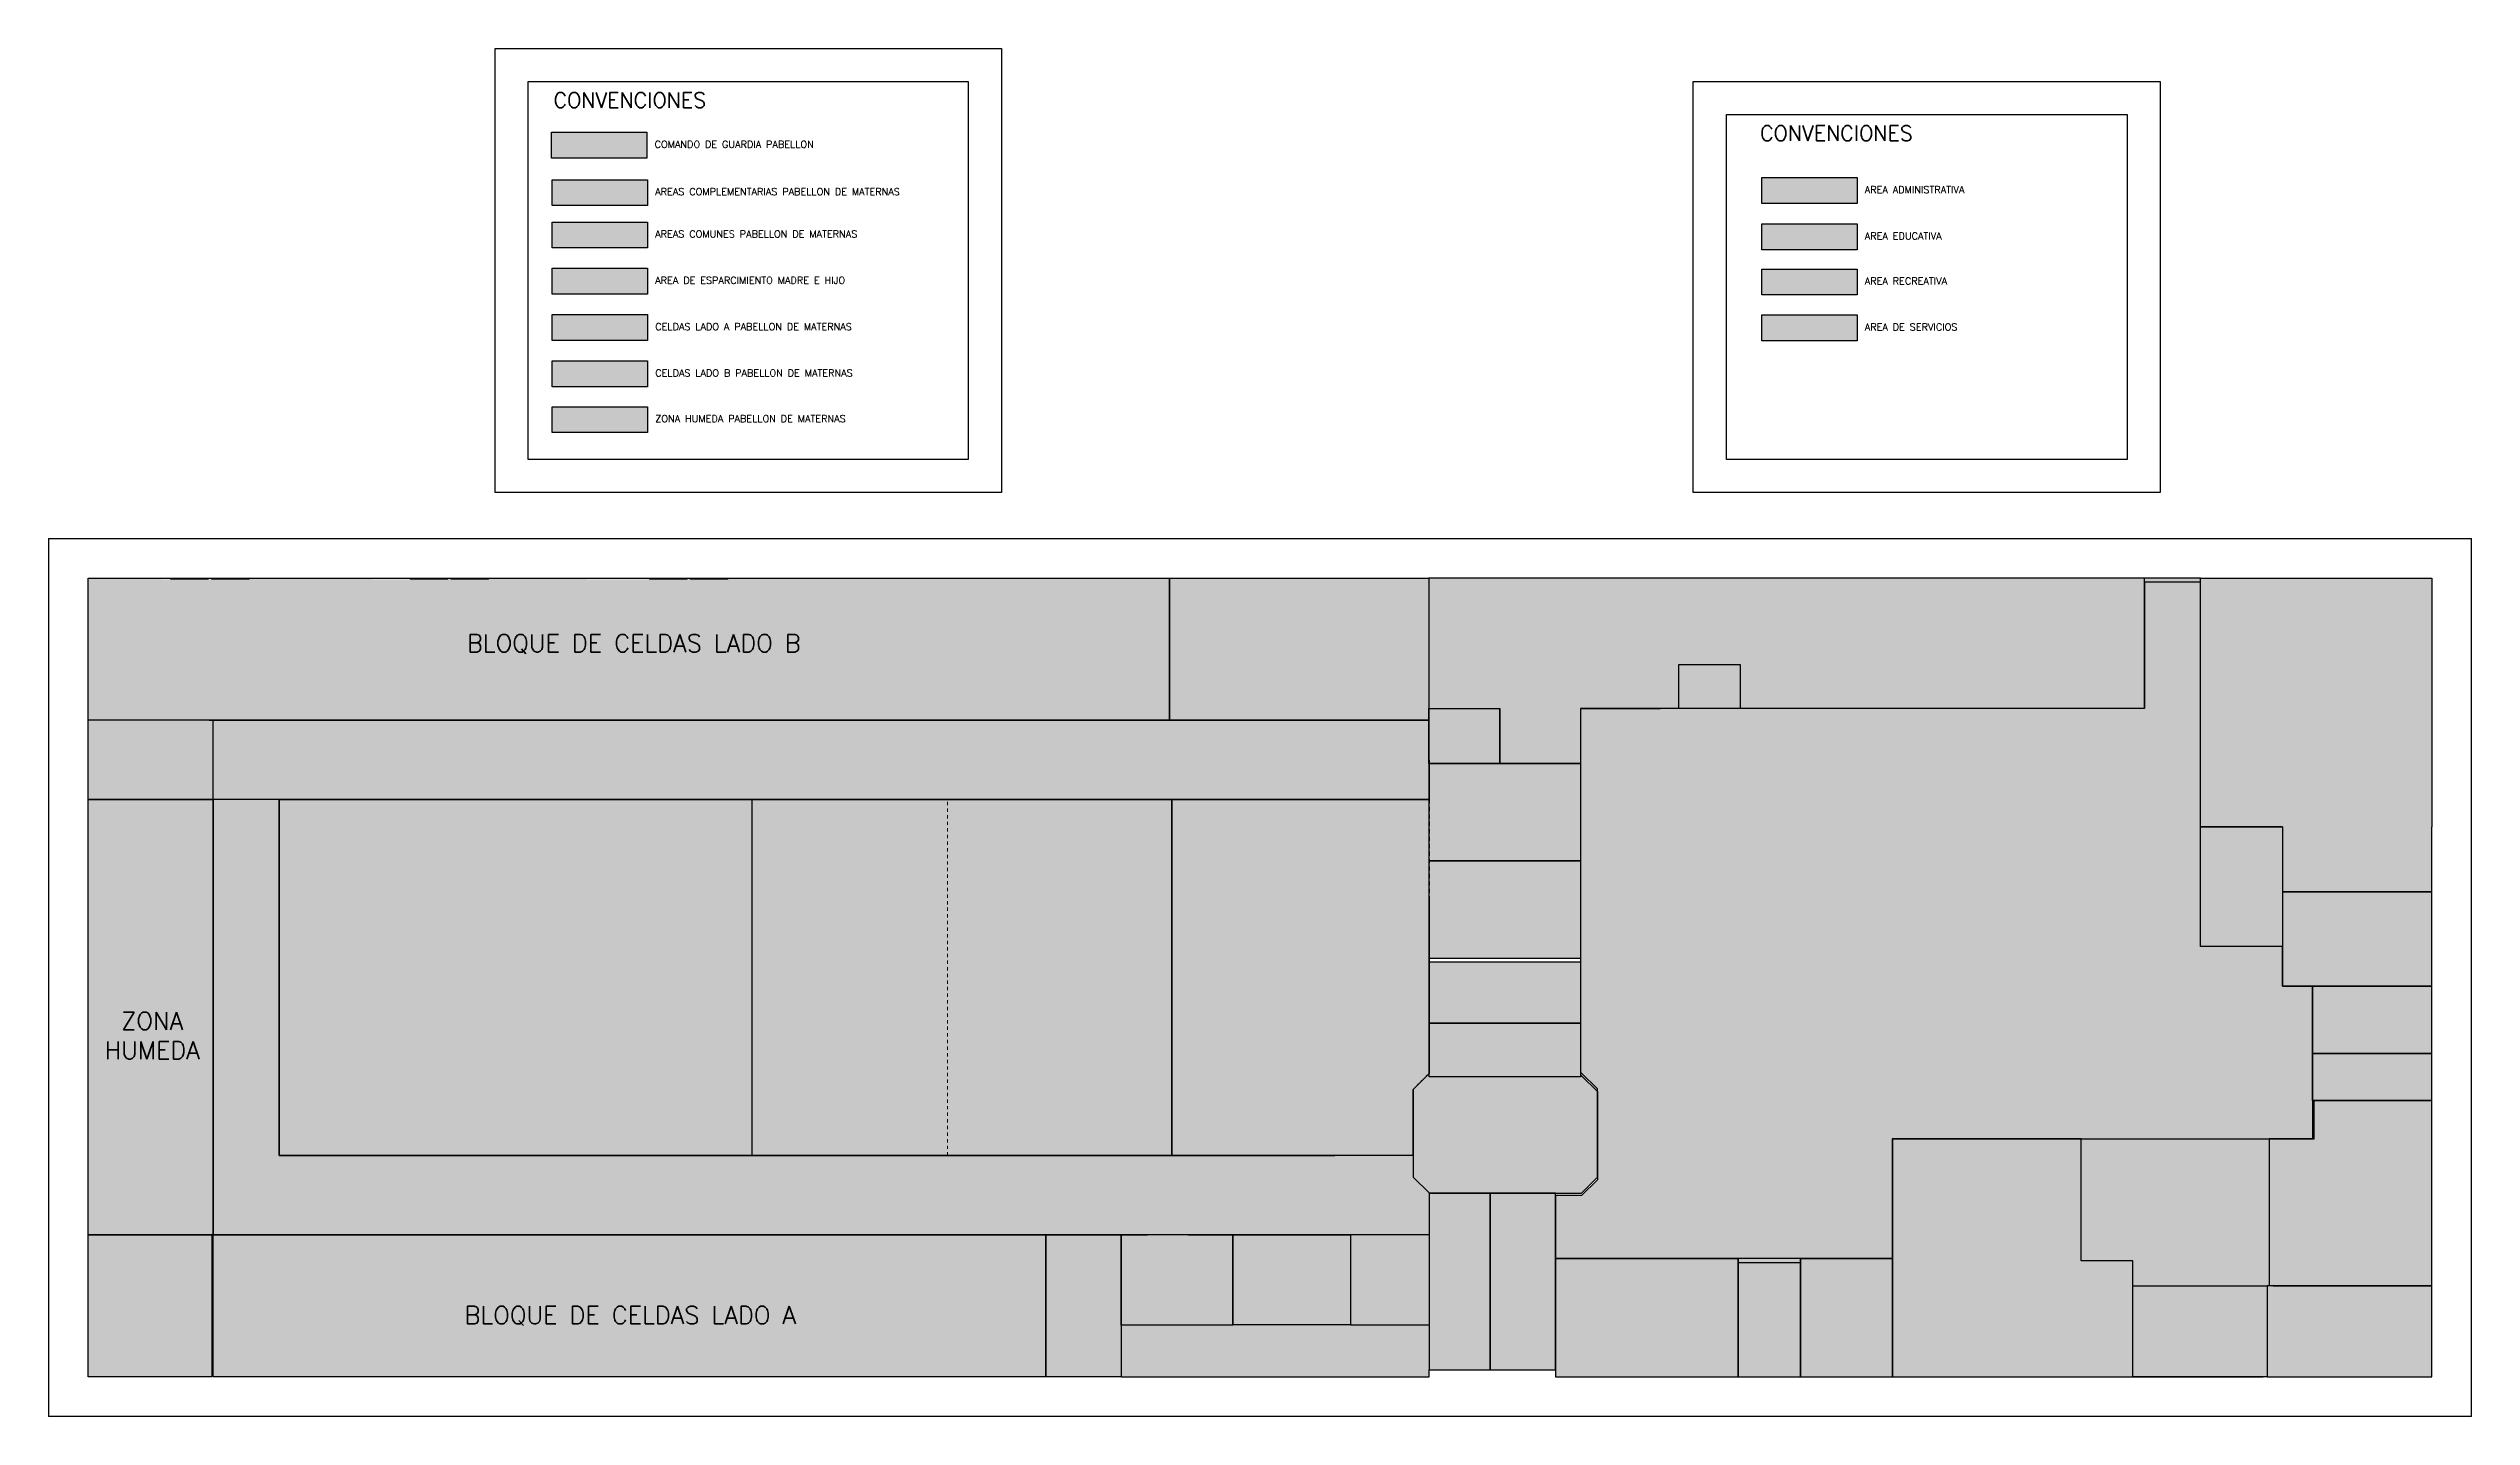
# Model space of a CAD drawing. Header units: metres. Extents: x 167 to 250, y 44 to 219.
# Drawn here: x 174 to 247.2, y 178 to 219.4 of the extents above; entities that cross this region are included whole.
import ezdxf

# ---------------------------------------------------------------- set-up
doc = ezdxf.new("R2010")
doc.units = ezdxf.units.M
doc.linetypes.add('06-PT1-01$0$HIDDEN2', pattern=[0.1875, 0.125, -0.0625])
doc.linetypes.add('HIDDEN', pattern=[9.525, 6.35, -3.175])
for name, color, linetype, lineweight in [('A-PLAN-ACHU1', 105, 'Continuous', 9), ('A-PROY', 6, 'HIDDEN', 9), ('A-PUER', 36, 'Continuous', 13), ('muros', 5, 'Continuous', 25), ('puntea', 253, '06-PT1-01$0$HIDDEN2', 25)]:
    doc.layers.add(name, color=color, linetype=linetype, lineweight=lineweight)
doc.layers.add('A_TEXTO', color=130, linetype='Continuous')
doc.styles.add('CORDENADAS', font='romans.shx', dxfattribs={"height": 1})

msp = doc.modelspace()

# ---------------------------------------------------------------- texts
at = {"layer": 'A_TEXTO', "attachment_point": 1, "style": 'CORDENADAS'}
for s, width, gutter_width, insert, char_height in [('\\pxt8;CONVENCIONES', 18.04759, 22.831, (189.244, 218.056), 0.45661), ('\\pxt8;CONVENCIONES', 18.04759, 22.831, (225.731, 217.056), 0.45661), ('\\pxt8;COMANDO DE GUARDIA PABELLON', 8.47328, 10.719, (192.302, 216.601), 0.21438), ('\\pxt8;AREAS COMPLEMENTARIAS PABELLON DE MATERNAS', 8.47328, 10.719, (192.322, 215.165), 0.21438), ('\\pxt8;AREA ADMINISTRATIVA', 8.47328, 10.719, (228.897, 215.227), 0.21438), ('\\pxt8;AREAS COMUNES PABELLON DE MATERNAS', 8.47328, 10.719, (192.322, 213.883), 0.21438), ('\\pxt8;AREA EDUCATIVA', 8.47328, 10.719, (228.897, 213.828), 0.21438), ('\\pxt8;AREA DE ESPARCIMIENTO MADRE E HIJO', 8.47328, 10.719, (192.322, 212.484), 0.21438), ('\\pxt8;AREA RECREATIVA', 8.47328, 10.719, (228.897, 212.461), 0.21438), ('\\pxt8;CELDAS LADO A PABELLON DE MATERNAS', 8.47328, 10.719, (192.322, 211.084), 0.21438), ('\\pxt8;AREA DE SERVICIOS', 8.47328, 10.719, (228.897, 211.075), 0.21438), ('\\pxt8;CELDAS LADO B PABELLON DE MATERNAS', 8.47328, 10.719, (192.322, 209.683), 0.21438), ('\\pxt8;ZONA HUMEDA PABELLON DE MATERNAS', 8.47328, 10.719, (192.322, 208.297), 0.21438), ('BLOQUE DE CELDAS LADO B', 13.4701, 26.641, (186.629, 201.667), 0.53283), ('BLOQUE DE CELDAS LADO A', 13.4701, 26.641, (186.557, 181.344), 0.53283)]:
    msp.add_mtext_dynamic_manual_height_columns(s, width=width, gutter_width=gutter_width, heights=[0], dxfattribs=dict(at, insert=insert, char_height=char_height))
at = {"layer": 'A_TEXTO', "color": 8, "insert": (175.455, 190.244), "char_height": 0.53283, "attachment_point": 1, "style": 'CORDENADAS'}
msp.add_mtext_dynamic_manual_height_columns('\\pxqc;ZONA \\PHUMEDA', width=3.31283, gutter_width=26.641, heights=[0], dxfattribs=at)

# ---------------------------------------------------------------- blocks, each defined once
blk = doc.blocks.new('EREGRE')
at = {"layer": 'muros', "color": 114, "true_color": 0x139b48}
for points in [[(215.241, 176.006), (180.953, 176.007), (180.953, 186.778), (215.72, 186.778)], [(215.241, 176.006), (215.241, 178.009), (215.725, 178.493), (215.72, 186.778)]]:
    blk.add_lwpolyline(points, dxfattribs=at)

# ---------------------------------------------------------------- hatches: boundary and pattern name
at = {"layer": 'A-PLAN-ACHU1', "true_color": 0x991b1e}
h = msp.add_hatch(color=244, dxfattribs=at)
h.dxf.hatch_style = 1
h.paths.add_polyline_path([(192.072, 216.075), (192.072, 216.858), (189.189, 216.858), (189.189, 216.075)])
at = {"layer": 'A-PLAN-ACHU1', "true_color": 0x999b37}
h = msp.add_hatch(color=55, dxfattribs=at)
h.dxf.hatch_style = 1
h.paths.add_polyline_path([(192.092, 214.64), (192.092, 215.422), (189.209, 215.422), (189.209, 214.64)])
at = {"layer": 'A-PLAN-ACHU1'}
h = msp.add_hatch(color=4, dxfattribs=at)
h.dxf.hatch_style = 1
h.paths.add_polyline_path([(228.667, 214.701), (228.667, 215.484), (225.784, 215.484), (225.784, 214.701)])
at = {"layer": 'A-PLAN-ACHU1', "true_color": 0x636466}
h = msp.add_hatch(color=251, dxfattribs=at)
h.dxf.hatch_style = 1
h.paths.add_polyline_path([(192.092, 213.357), (192.092, 214.14), (189.209, 214.14), (189.209, 213.357)])
at = {"layer": 'A-PLAN-ACHU1', "true_color": 0x105689}
h = msp.add_hatch(color=146, dxfattribs=at)
h.dxf.hatch_style = 1
h.paths.add_polyline_path([(228.667, 213.302), (228.667, 214.085), (225.784, 214.085), (225.784, 213.302)])
at = {"layer": 'A-PLAN-ACHU1', "true_color": 0xf27172}
h = msp.add_hatch(color=11, dxfattribs=at)
h.dxf.hatch_style = 1
h.paths.add_polyline_path([(192.092, 211.958), (192.092, 212.741), (189.209, 212.741), (189.209, 211.958)])
at = {"layer": 'A-PLAN-ACHU1', "true_color": 0x7aafdf}
h = msp.add_hatch(color=143, dxfattribs=at)
h.dxf.hatch_style = 1
h.paths.add_polyline_path([(228.667, 211.935), (228.667, 212.718), (225.784, 212.718), (225.784, 211.935)])
at = {"layer": 'A-PLAN-ACHU1', "true_color": 0x136734}
h = msp.add_hatch(color=116, dxfattribs=at)
h.dxf.hatch_style = 1
h.paths.add_polyline_path([(192.092, 210.558), (192.092, 211.34), (189.209, 211.34), (189.209, 210.558)])
at = {"layer": 'A-PLAN-ACHU1', "true_color": 0xe5e878}
h = msp.add_hatch(color=61, dxfattribs=at)
h.dxf.hatch_style = 1
h.paths.add_polyline_path([(228.667, 210.549), (228.667, 211.332), (225.784, 211.332), (225.784, 210.549)])
at = {"layer": 'A-PLAN-ACHU1', "true_color": 0x58ba48}
h = msp.add_hatch(color=85, dxfattribs=at)
h.dxf.hatch_style = 1
h.paths.add_polyline_path([(192.092, 209.157), (192.092, 209.939), (189.209, 209.939), (189.209, 209.157)])
at = {"layer": 'A-PLAN-ACHU1', "true_color": 0xafd9aa}
h = msp.add_hatch(color=9, dxfattribs=at)
h.dxf.hatch_style = 1
h.paths.add_polyline_path([(192.092, 207.771), (192.092, 208.553), (189.209, 208.553), (189.209, 207.771)])
at = {"layer": 'A-PLAN-ACHU1', "true_color": 0x58ba48}
h = msp.add_hatch(color=85, dxfattribs=at)
h.dxf.hatch_style = 1
h.paths.add_polyline_path([(207.873, 203.365), (194.52, 203.365), (194.52, 203.335), (193.38, 203.335), (193.286, 203.336), (193.286, 203.335), (192.146, 203.335), (187.28, 203.344), (187.28, 203.335), (186.14, 203.335), (186.046, 203.336), (186.046, 203.335), (184.906, 203.335), (180.04, 203.35), (180.04, 203.335), (178.9, 203.335), (178.806, 203.336), (178.806, 203.335), (177.666, 203.335), (175.173, 203.365), (175.173, 199.073), (207.873, 199.073)])
at = {"layer": 'A-PLAN-ACHU1', "true_color": 0xf27172}
h = msp.add_hatch(color=11, dxfattribs=at)
h.dxf.hatch_style = 1
h.paths.add_polyline_path([(215.718, 199.073), (215.718, 203.365), (207.873, 203.365), (207.873, 199.073)])
at = {"layer": 'A-PLAN-ACHU1', "true_color": 0x105689}
h = msp.add_hatch(color=146, dxfattribs=at)
h.dxf.hatch_style = 1
h.paths.add_polyline_path([(225.142, 200.75), (225.142, 199.425), (237.356, 199.425), (237.356, 203.365), (233.449, 203.365), (215.718, 203.365), (215.718, 199.425), (217.858, 199.425), (217.858, 197.762), (220.301, 197.762), (220.301, 199.425), (223.262, 199.425), (223.262, 200.75)])
at = {"layer": 'A-PLAN-ACHU1', "true_color": 0x2776bb}
h = msp.add_hatch(color=152, dxfattribs=at)
h.dxf.hatch_style = 1
h.paths.add_polyline_path([(239.048, 203.365), (237.356, 203.365), (237.356, 199.425), (225.142, 199.425), (225.142, 200.75), (223.262, 200.75), (223.262, 199.425), (220.305, 199.425), (220.305, 188.35), (220.81, 187.845), (220.81, 185.173), (220.329, 184.692), (219.547, 184.692), (219.547, 182.791), (225.07, 182.79), (225.07, 182.67), (226.95, 182.67), (226.95, 182.79), (229.74, 182.79), (229.74, 186.412), (242.485, 186.412), (242.485, 187.573), (242.435, 187.573), (242.435, 191.026), (241.528, 191.026), (241.528, 192.226), (239.048, 192.226)])
at = {"layer": 'A-PLAN-ACHU1', "true_color": 0x105689}
h = msp.add_hatch(color=146, dxfattribs=at)
h.dxf.hatch_style = 1
h.paths.add_polyline_path([(241.528, 195.845), (241.528, 193.886), (246.045, 193.886), (246.045, 195.845), (246.045, 203.365), (239.048, 203.365), (239.048, 195.845)])
at = {"layer": 'A-PLAN-ACHU1', "true_color": 0x636466}
h = msp.add_hatch(color=251, dxfattribs=at)
h.dxf.hatch_style = 1
h.paths.add_polyline_path([(207.94, 196.673), (215.72, 196.673), (215.719, 197.762), (215.718, 197.762), (215.718, 199.073), (215.718, 199.073), (215.719, 197.762), (217.858, 197.762), (217.858, 199.425), (215.718, 199.425), (215.718, 197.762), (215.719, 197.762), (215.718, 199.073), (178.955, 199.073), (178.955, 196.673), (180.953, 196.673)])
at = {"layer": 'A-PLAN-ACHU1', "true_color": 0x999b37}
h = msp.add_hatch(color=55, dxfattribs=at)
h.dxf.hatch_style = 1
h.paths.add_polyline_path([(217.858, 197.762), (217.858, 199.425), (215.718, 199.425), (215.718, 198.788), (215.72, 197.762)])
at = {"layer": 'A-PLAN-ACHU1', "true_color": 0x636466}
h = msp.add_hatch(color=251, dxfattribs=at)
h.dxf.hatch_style = 1
h.paths.add_polyline_path([(178.955, 199.073), (178.835, 199.073), (175.173, 199.073), (175.173, 196.673), (178.955, 196.673)])
at = {"layer": 'A-PLAN-ACHU1'}
h = msp.add_hatch(color=4, dxfattribs=at)
h.dxf.hatch_style = 1
h.paths.add_polyline_path([(220.301, 197.762), (217.858, 197.762), (215.721, 197.762), (215.721, 194.82), (215.721, 194.82), (215.72, 196.673), (215.719, 196.673), (215.72, 194.82), (215.721, 194.82), (215.721, 196.673), (215.72, 196.673), (215.721, 194.82), (220.301, 194.82)])
at = {"layer": 'A-PLAN-ACHU1', "true_color": 0xafd9aa}
h = msp.add_hatch(color=9, dxfattribs=at)
h.dxf.hatch_style = 1
h.paths.add_polyline_path([(175.173, 183.502), (178.955, 183.502), (178.955, 196.673), (175.173, 196.673)])
at = {"layer": 'A-PLAN-ACHU1', "true_color": 0x636466}
h = msp.add_hatch(color=251, dxfattribs=at)
h.dxf.hatch_style = 1
h.paths.add_polyline_path([(180.953, 196.673), (178.955, 196.673), (178.955, 183.502), (215.721, 183.502), (215.721, 184.775), (215.241, 185.254), (215.241, 185.902), (180.953, 185.903)])
h = msp.add_hatch(color=251, dxfattribs=at)
h.dxf.hatch_style = 1
h.paths.add_polyline_path([(180.953, 196.673), (180.953, 185.903), (195.243, 185.903), (195.243, 196.673)])
h = msp.add_hatch(color=251, dxfattribs=at)
h.dxf.hatch_style = 1
h.paths.add_polyline_path([(201.161, 196.673), (195.243, 196.673), (195.243, 185.903), (201.161, 185.903)])
h = msp.add_hatch(color=251, dxfattribs=at)
h.dxf.hatch_style = 1
h.paths.add_polyline_path([(207.94, 196.673), (201.161, 196.673), (201.161, 185.903), (207.94, 185.903)])
h = msp.add_hatch(color=251, dxfattribs=at)
h.dxf.hatch_style = 1
h.paths.add_polyline_path([(215.721, 194.82), (215.72, 196.673), (207.94, 196.673), (207.94, 185.903), (212.868, 185.903), (215.241, 185.902), (215.241, 187.905), (215.725, 188.389), (215.723, 191.757), (215.721, 191.757)])
at = {"layer": 'A-PLAN-ACHU1', "true_color": 0xe5e878}
h = msp.add_hatch(color=61, dxfattribs=at)
h.dxf.hatch_style = 1
h.paths.add_polyline_path([(239.048, 192.226), (241.528, 192.226), (241.528, 195.845), (239.048, 195.845)])
at = {"layer": 'A-PLAN-ACHU1', "true_color": 0x2776bb}
h = msp.add_hatch(color=152, dxfattribs=at)
h.dxf.hatch_style = 1
h.paths.add_polyline_path([(220.301, 191.877), (220.301, 194.82), (215.721, 194.82), (215.723, 191.877)])
at = {"layer": 'A-PLAN-ACHU1'}
h = msp.add_hatch(color=4, dxfattribs=at)
h.dxf.hatch_style = 1
h.paths.add_polyline_path([(215.721, 194.82), (215.723, 191.877), (220.301, 191.877), (220.301, 194.82)])
h = msp.add_hatch(color=4, dxfattribs=at)
h.dxf.hatch_style = 1
h.paths.add_polyline_path([(246.045, 191.026), (246.045, 193.886), (241.528, 193.886), (241.528, 192.226), (241.528, 191.026)])
at = {"layer": 'A-PLAN-ACHU1', "true_color": 0xe5e878}
h = msp.add_hatch(color=61, dxfattribs=at)
h.dxf.hatch_style = 1
h.paths.add_polyline_path([(220.301, 191.757), (215.725, 191.757), (215.725, 189.906), (220.301, 189.906)])
h = msp.add_hatch(color=61, dxfattribs=at)
h.dxf.hatch_style = 1
h.paths.add_polyline_path([(246.045, 188.993), (246.045, 191.026), (242.435, 191.026), (242.435, 188.993)])
at = {"layer": 'A-PLAN-ACHU1', "true_color": 0x991b1e}
h = msp.add_hatch(color=244, dxfattribs=at)
h.dxf.hatch_style = 1
h.paths.add_polyline_path([(220.305, 188.284), (220.305, 189.906), (215.725, 189.906), (215.725, 188.284)])
h = msp.add_hatch(color=244, dxfattribs=at)
h.dxf.hatch_style = 1
h.paths.add_polyline_path([(220.81, 187.919), (220.325, 188.404), (220.305, 188.404), (220.305, 188.284), (215.725, 188.284), (215.725, 188.389), (215.241, 187.905), (215.241, 185.903), (215.241, 185.254), (215.73, 184.766), (220.329, 184.766), (220.81, 185.247)])
at = {"layer": 'A-PLAN-ACHU1', "true_color": 0xe5e878}
h = msp.add_hatch(color=61, dxfattribs=at)
h.dxf.hatch_style = 1
h.paths.add_polyline_path([(246.045, 188.993), (242.435, 188.993), (242.435, 188.615), (242.435, 187.573), (246.045, 187.573)])
h = msp.add_hatch(color=61, dxfattribs=at)
h.dxf.hatch_style = 1
h.paths.add_polyline_path([(246.045, 187.573), (242.435, 187.573), (242.435, 186.412), (241.123, 186.412), (241.123, 181.962), (246.045, 181.962)])
at = {"layer": 'A-PLAN-ACHU1'}
h = msp.add_hatch(color=4, dxfattribs=at)
h.dxf.hatch_style = 1
h.paths.add_polyline_path([(236.999, 182.72), (235.439, 182.72), (235.439, 186.412), (229.74, 186.417), (229.74, 179.215), (236.999, 179.21)])
at = {"layer": 'A-PLAN-ACHU1', "true_color": 0x105689}
h = msp.add_hatch(color=146, dxfattribs=at)
h.dxf.hatch_style = 1
h.paths.add_polyline_path([(241.123, 186.412), (235.439, 186.412), (235.439, 182.72), (236.999, 182.72), (236.999, 181.962), (241.123, 181.962)])
at = {"layer": 'A-PLAN-ACHU1', "true_color": 0x991b1e}
h = msp.add_hatch(color=244, dxfattribs=at)
h.dxf.hatch_style = 1
h.paths.add_polyline_path([(217.571, 184.766), (215.721, 184.766), (215.721, 180.89), (215.721, 179.426), (217.571, 179.426)])
h = msp.add_hatch(color=244, dxfattribs=at)
h.dxf.hatch_style = 1
h.paths.add_polyline_path([(219.541, 184.766), (217.571, 184.766), (217.571, 179.426), (219.541, 179.426)])
at = {"layer": 'A-PLAN-ACHU1', "true_color": 0x999b37}
h = msp.add_hatch(color=55, dxfattribs=at)
h.dxf.hatch_style = 1
h.paths.add_polyline_path([(178.913, 183.502), (175.173, 183.501), (175.173, 179.21), (178.913, 179.21), (178.913, 180.142)])
at = {"layer": 'A-PLAN-ACHU1', "true_color": 0x136734}
h = msp.add_hatch(color=116, dxfattribs=at)
h.dxf.hatch_style = 1
h.paths.add_polyline_path([(178.955, 183.502), (178.955, 179.21), (204.133, 179.21), (204.133, 183.502)])
at = {"layer": 'A-PLAN-ACHU1', "true_color": 0xf27172}
h = msp.add_hatch(color=11, dxfattribs=at)
h.dxf.hatch_style = 1
h.paths.add_polyline_path([(206.413, 183.502), (204.133, 183.502), (204.133, 179.21), (206.41, 179.21), (206.413, 179.953)])
at = {"layer": 'A-PLAN-ACHU1', "true_color": 0x999b37}
h = msp.add_hatch(color=55, dxfattribs=at)
h.dxf.hatch_style = 1
h.paths.add_polyline_path([(209.783, 180.779), (209.783, 183.502), (208.434, 183.502), (206.413, 183.502), (206.413, 180.779)])
h = msp.add_hatch(color=55, dxfattribs=at)
h.dxf.hatch_style = 1
h.paths.add_polyline_path([(213.347, 183.502), (209.783, 183.5), (209.783, 180.78), (213.347, 180.782)])
at = {"layer": 'A-PLAN-ACHU1', "true_color": 0xf27172}
h = msp.add_hatch(color=11, dxfattribs=at)
h.dxf.hatch_style = 1
h.paths.add_polyline_path([(213.347, 180.782), (215.721, 180.782), (215.721, 180.89), (215.721, 183.502), (213.347, 183.502)])
at = {"layer": 'A-PLAN-ACHU1'}
h = msp.add_hatch(color=4, dxfattribs=at)
h.dxf.hatch_style = 1
h.paths.add_polyline_path([(225.07, 182.79), (219.541, 182.791), (219.541, 179.21), (225.07, 179.209)])
at = {"layer": 'A-PLAN-ACHU1', "true_color": 0x105689}
h = msp.add_hatch(color=146, dxfattribs=at)
h.dxf.hatch_style = 1
h.paths.add_polyline_path([(226.95, 182.79), (225.07, 182.79), (225.07, 179.21), (226.95, 179.215)])
at = {"layer": 'A-PLAN-ACHU1'}
h = msp.add_hatch(color=4, dxfattribs=at)
h.dxf.hatch_style = 1
h.paths.add_polyline_path([(226.95, 179.215), (229.74, 179.215), (229.74, 182.79), (226.95, 182.79)])
at = {"layer": 'A-PLAN-ACHU1', "true_color": 0xe5e878}
h = msp.add_hatch(color=61, dxfattribs=at)
h.dxf.hatch_style = 1
h.paths.add_polyline_path([(241.065, 179.21), (241.065, 181.962), (236.999, 181.962), (236.999, 179.21)])
h = msp.add_hatch(color=61, dxfattribs=at)
h.dxf.hatch_style = 1
h.paths.add_polyline_path([(246.045, 181.962), (241.123, 181.962), (241.065, 181.962), (241.065, 179.21), (246.045, 179.21)])
at = {"layer": 'A-PLAN-ACHU1', "true_color": 0x999b37}
h = msp.add_hatch(color=55, dxfattribs=at)
h.dxf.hatch_style = 1
h.paths.add_polyline_path([(215.721, 180.782), (213.347, 180.782), (209.783, 180.78), (209.783, 180.779), (206.413, 180.779), (206.413, 179.21), (215.721, 179.21), (215.721, 179.426)])

# ---------------------------------------------------------------- linework, layer by layer
at = {"color": 6}
msp.add_lwpolyline([(208.434, 183.502), (209.783, 183.502), (209.783, 180.779), (206.413, 180.779), (206.413, 183.502), (207.212, 183.502)], dxfattribs=at)
msp.add_lwpolyline([(209.783, 180.78), (209.783, 183.5), (213.347, 183.502), (213.347, 180.782)], close=True, dxfattribs=at)
at = {"color": 1, "true_color": 0xff0f0f}
msp.add_lwpolyline([(236.999, 181.962), (241.065, 181.962), (241.065, 179.21), (236.999, 179.21)], close=True, dxfattribs=at)
at = {"layer": 'A-PROY', "color": 3, "ltscale": 0.01}
msp.add_lwpolyline([(201.161, 185.903), (201.161, 196.673), (207.94, 196.673), (207.94, 185.903)], close=True, dxfattribs=at)
msp.add_lwpolyline([(241.123, 181.962), (241.123, 186.412), (235.439, 186.412), (235.439, 182.72), (236.999, 182.72), (236.999, 181.962), (241.123, 181.962)], dxfattribs=at)
at = {"layer": 'A-PUER', "linetype": 'Continuous', "lineweight": 0}
for points in [[(178.806, 203.365), (177.666, 203.365), (177.666, 203.335), (178.806, 203.335)], [(178.9, 203.365), (180.04, 203.365), (180.04, 203.335), (178.9, 203.335)], [(186.046, 203.365), (184.906, 203.365), (184.906, 203.335), (186.046, 203.335)], [(186.14, 203.365), (187.28, 203.365), (187.28, 203.335), (186.14, 203.335)], [(193.286, 203.365), (192.146, 203.365), (192.146, 203.335), (193.286, 203.335)], [(193.38, 203.365), (194.52, 203.365), (194.52, 203.335), (193.38, 203.335)]]:
    msp.add_lwpolyline(points, close=True, dxfattribs=at)
at = {"layer": 'muros', "color": 114, "true_color": 0x139b48}
for p, q in [((173.973, 204.565), (247.245, 204.565)), ((173.973, 204.565), (173.973, 178.01)), ((247.245, 178.01), (247.245, 204.565)), ((175.173, 188.16), (175.173, 203.365)), ((237.356, 199.425), (237.356, 203.365)), ((239.048, 195.845), (239.048, 203.365)), ((239.048, 203.365), (246.045, 203.365)), ((246.045, 203.365), (246.045, 195.845)), ((178.835, 199.073), (178.955, 199.073)), ((180.953, 196.673), (175.173, 196.673)), ((241.528, 195.845), (239.048, 195.845)), ((220.325, 188.404), (220.305, 188.404)), ((220.325, 188.404), (220.81, 187.919)), ((217.256, 188.284), (215.775, 188.284)), ((220.276, 188.284), (218.846, 188.284)), ((175.173, 183.501), (175.173, 187.102)), ((213.347, 180.782), (215.721, 180.782)), ((206.413, 179.953), (206.41, 179.21)), ((206.416, 179.21), (215.721, 179.21)), ((215.721, 179.21), (215.721, 179.426)), ((236.999, 179.21), (240.945, 179.208)), ((247.245, 178.01), (173.973, 178.01))]:
    msp.add_line(p, q, dxfattribs=at)
for points in [[(202.788, 205.957), (187.481, 205.957), (187.481, 219.391), (202.788, 219.391)], [(201.788, 206.957), (188.481, 206.957), (188.481, 218.391), (201.788, 218.391)], [(237.833, 205.957), (223.712, 205.957), (223.712, 218.391), (237.833, 218.391)], [(236.833, 206.957), (224.712, 206.957), (224.712, 217.391), (236.833, 217.391)], [(189.189, 216.858), (192.072, 216.858), (192.072, 216.075), (189.189, 216.075)], [(189.209, 215.422), (192.092, 215.422), (192.092, 214.64), (189.209, 214.64)], [(225.784, 215.484), (228.667, 215.484), (228.667, 214.701), (225.784, 214.701)], [(189.209, 214.14), (192.092, 214.14), (192.092, 213.357), (189.209, 213.357)], [(225.784, 214.085), (228.667, 214.085), (228.667, 213.302), (225.784, 213.302)], [(189.209, 212.741), (192.092, 212.741), (192.092, 211.958), (189.209, 211.958)], [(225.784, 212.718), (228.667, 212.718), (228.667, 211.935), (225.784, 211.935)], [(189.209, 211.34), (192.092, 211.34), (192.092, 210.558), (189.209, 210.558)], [(225.784, 211.332), (228.667, 211.332), (228.667, 210.549), (225.784, 210.549)], [(189.209, 209.939), (192.092, 209.939), (192.092, 209.157), (189.209, 209.157)], [(189.209, 208.553), (192.092, 208.553), (192.092, 207.771), (189.209, 207.771)], [(175.173, 203.365), (207.873, 203.365), (207.873, 199.073), (175.173, 199.073)], [(207.873, 199.073), (207.873, 203.365), (215.718, 203.365), (215.718, 199.073)], [(215.718, 199.425), (217.858, 199.425), (217.858, 197.762), (215.718, 197.762)], [(215.721, 197.762), (220.301, 197.762), (220.301, 194.82), (215.721, 194.82)], [(178.955, 183.502), (175.173, 183.502), (175.173, 196.673), (178.955, 196.673)], [(207.94, 196.673), (180.953, 196.673), (180.953, 185.903), (207.94, 185.903)], [(239.048, 195.845), (241.528, 195.845), (241.528, 192.226), (239.048, 192.226)], [(215.721, 194.82), (220.301, 194.82), (220.301, 191.757), (215.721, 191.757)], [(241.528, 193.886), (241.528, 191.026), (246.045, 191.026), (246.045, 193.886)], [(215.725, 191.877), (220.301, 191.877), (220.301, 189.906), (215.725, 189.906)], [(242.435, 188.993), (246.045, 188.993), (246.045, 191.026), (242.435, 191.026)], [(215.725, 189.906), (220.305, 189.906), (220.305, 188.284), (215.725, 188.284)], [(236.999, 179.21), (236.999, 182.72), (235.439, 182.72), (235.439, 186.412), (229.74, 186.417), (229.74, 179.215)], [(175.173, 183.501), (178.913, 183.502), (178.913, 179.21), (175.173, 179.21)], [(204.133, 179.21), (178.955, 179.21), (178.955, 183.502), (204.133, 183.502)], [(204.133, 183.502), (206.413, 183.502), (206.413, 179.21), (204.133, 179.21)], [(219.541, 179.21), (225.07, 179.209), (225.07, 182.79), (219.541, 182.791)], [(226.95, 179.215), (226.95, 182.79), (225.07, 182.79), (225.07, 179.21)], [(229.74, 179.215), (229.74, 182.79), (226.95, 182.79), (226.95, 179.215)], [(241.065, 179.21), (246.045, 179.208), (246.045, 181.962), (241.065, 181.962)], [(241.065, 179.21), (246.045, 179.21), (246.045, 181.962), (241.065, 181.962)]]:
    msp.add_lwpolyline(points, close=True, dxfattribs=at)
for points in [[(239.048, 203.365), (215.718, 203.365), (215.718, 199.425), (217.858, 199.425)], [(219.547, 182.791), (225.07, 182.79), (225.07, 182.67), (226.95, 182.67), (226.95, 182.79), (229.74, 182.79), (229.74, 186.412), (242.485, 186.412), (242.485, 187.573), (242.435, 187.573), (242.435, 191.026), (241.528, 191.026), (241.528, 192.226), (239.048, 192.226), (239.048, 203.245), (237.356, 203.245), (237.356, 199.425), (225.142, 199.425), (225.142, 200.75), (223.262, 200.75), (223.262, 199.425), (220.305, 199.425), (220.305, 188.33), (220.325, 188.33), (220.81, 187.845), (220.81, 185.173), (220.329, 184.692), (219.547, 184.692), (219.547, 182.791)], [(220.301, 199.425), (220.301, 197.762), (217.858, 197.762), (217.858, 199.425)], [(220.301, 199.425), (222.715, 199.425)], [(237.356, 199.425), (222.595, 199.425)], [(241.528, 195.845), (241.528, 193.886), (246.045, 193.886), (246.045, 195.845)], [(215.725, 188.389), (215.241, 187.905), (215.241, 185.254), (215.73, 184.766), (220.329, 184.766), (220.81, 185.247), (220.81, 187.919)], [(242.435, 188.615), (242.435, 187.573), (246.045, 187.573), (246.045, 188.993), (242.435, 188.993), (242.435, 188.615)], [(241.245, 181.962), (246.045, 181.962), (246.045, 187.573), (242.435, 187.573), (242.435, 186.412), (241.123, 186.412), (241.123, 181.962)]]:
    msp.add_lwpolyline(points, dxfattribs=at)
at = {"layer": 'muros', "color": 242, "true_color": 0xcd2027}
msp.add_lwpolyline([(215.241, 185.902), (215.241, 185.254), (215.721, 184.775), (215.721, 183.502), (178.955, 183.502), (178.955, 199.073), (215.718, 199.073), (215.72, 196.673), (201.227, 196.673), (201.227, 196.673), (180.953, 196.673), (180.953, 185.903), (201.227, 185.903), (201.227, 185.903), (212.868, 185.903)], dxfattribs=at)
at = {"layer": 'muros', "color": 217, "true_color": 0x93278f}
msp.add_lwpolyline([(215.725, 188.389), (215.241, 187.905), (215.241, 185.254), (215.721, 184.775), (215.721, 183.502), (178.955, 183.502), (178.955, 199.073), (215.718, 199.073)], close=True, dxfattribs=at)
at = {"layer": 'muros', "color": 2, "true_color": 0xf1eb1f}
msp.add_lwpolyline([(207.94, 196.673), (207.94, 185.903), (180.953, 185.903), (180.953, 196.673)], close=True, dxfattribs=at)
at = {"layer": 'muros', "color": 240, "true_color": 0xed1f24}
msp.add_lwpolyline([(195.243, 185.903), (180.953, 185.903), (180.953, 196.673), (195.243, 196.673)], close=True, dxfattribs=at)
at = {"layer": 'muros', "color": 2}
msp.add_lwpolyline([(215.721, 180.89), (215.721, 179.426), (217.571, 179.426), (217.571, 184.766), (215.721, 184.766), (215.721, 180.89)], dxfattribs=at)
msp.add_lwpolyline([(217.571, 184.766), (217.571, 179.426), (219.541, 179.426), (219.541, 184.766)], close=True, dxfattribs=at)
at = {"layer": 'puntea'}
msp.add_lwpolyline([(207.94, 196.673), (215.72, 196.673), (215.725, 188.389), (215.241, 187.905), (215.241, 185.902), (207.94, 185.903)], close=True, dxfattribs=at)

# ---------------------------------------------------------------- block references
at = {"layer": 'muros', "color": 114, "true_color": 0x139b48}
msp.add_blockref('EREGRE', (0, 9.896), dxfattribs=at)

msp.set_redraw_order([(e.dxf.handle, doc.entitydb.next_handle()) for e in msp.query("TEXT MTEXT ATTDEF DIMENSION ARC_DIMENSION")])  # texts and dimensions are drawn at this point

doc.saveas('drawing.dxf')
